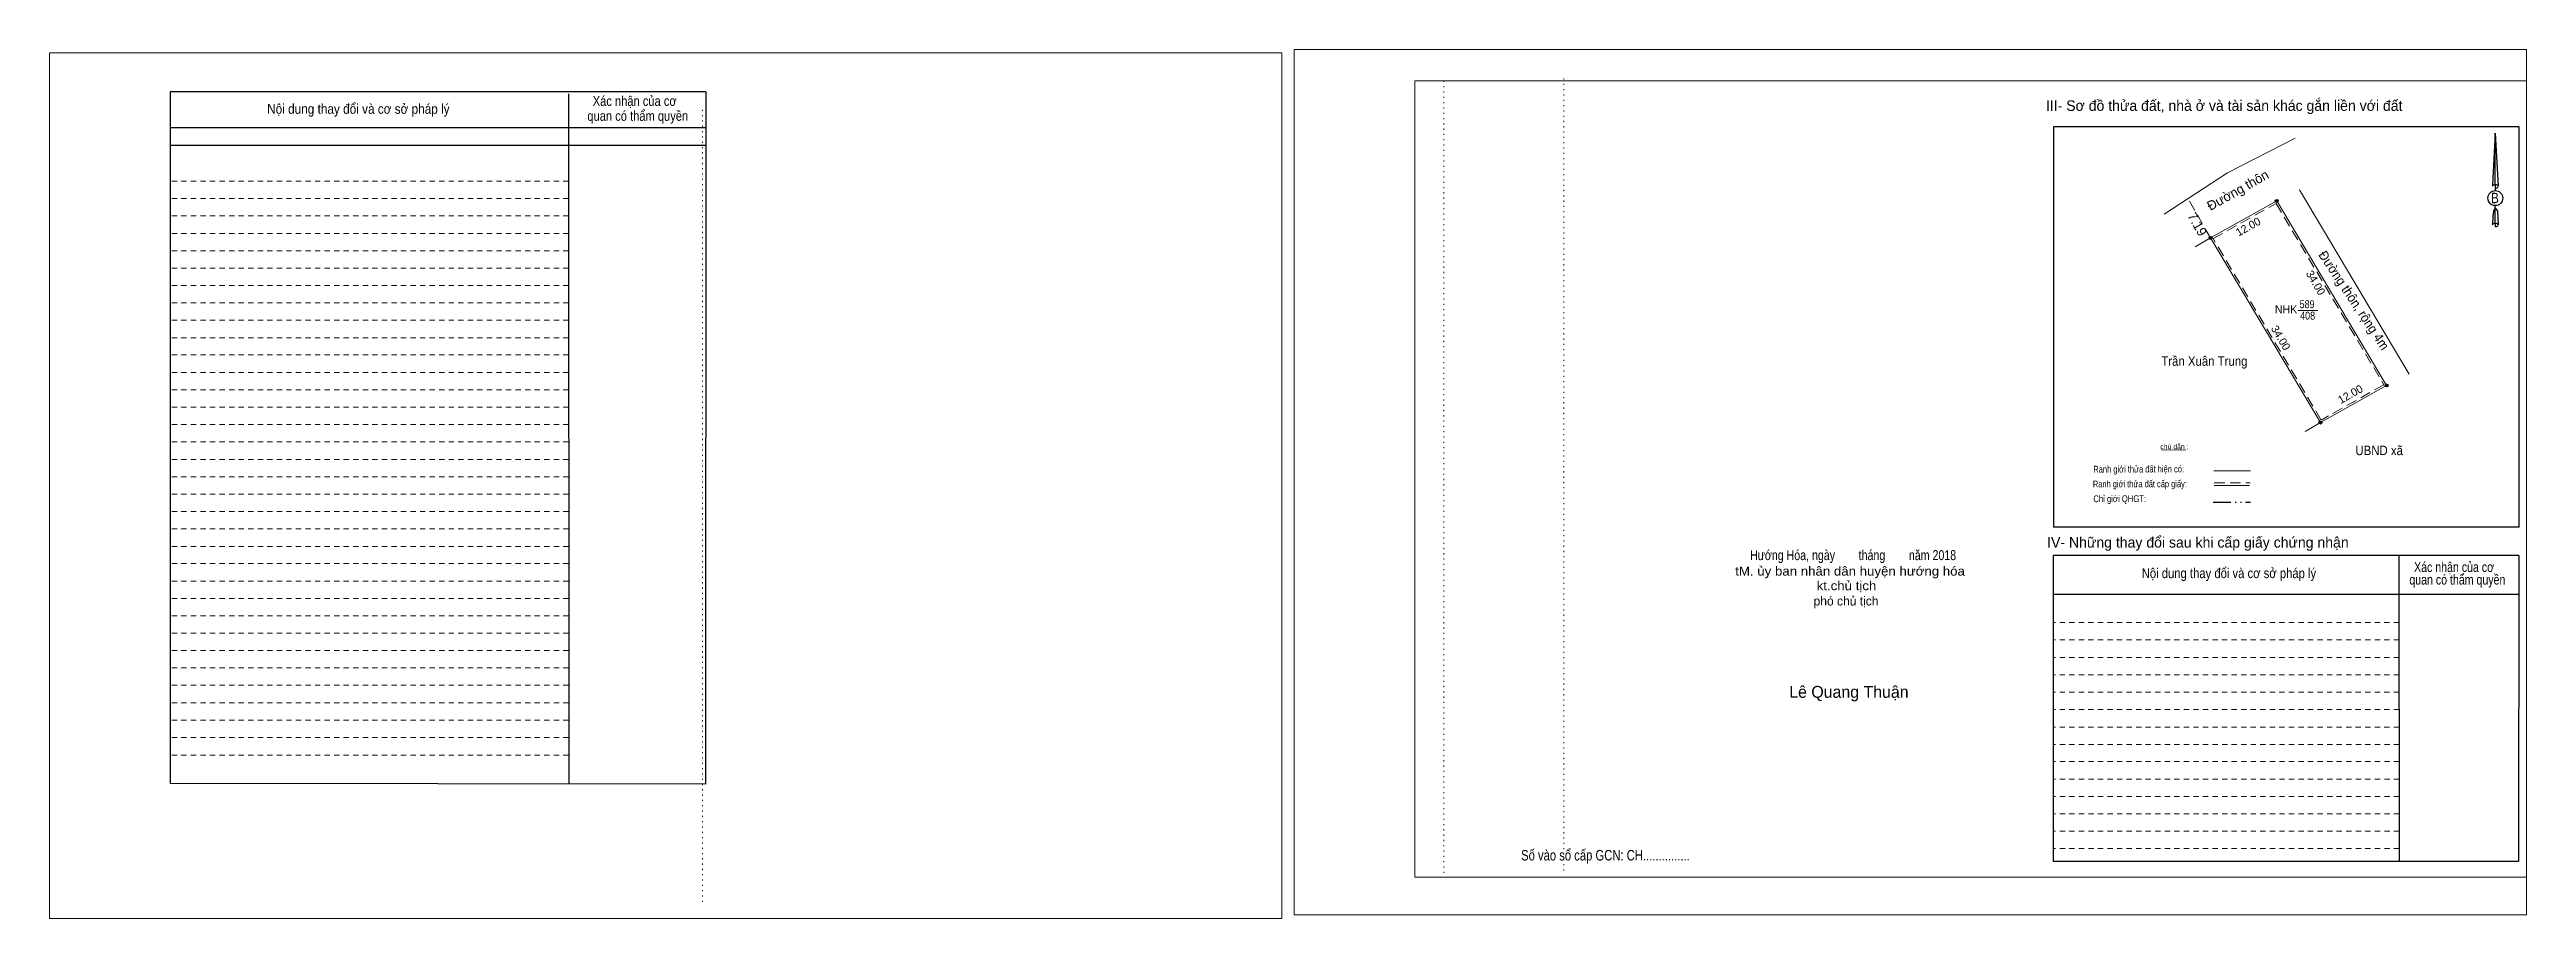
# Model space of a CAD drawing. Header units: metres. Extents: x 548228 to 548926, y 1837763 to 1837905.
# Drawn here: x 548534.1 to 548926.4, y 1837767.1 to 1837904.6 of the extents above; entities that cross this region are included whole.
import ezdxf
from ezdxf.enums import TextEntityAlignment as Align

# ---------------------------------------------------------------- set-up
doc = ezdxf.new("R2010")
doc.units = ezdxf.units.M
doc.header["$LTSCALE"] = 0.56
for name, pattern in [('DASH_DOUBLE_DOT', [9.2, 5, -1.2, 0.3, -1.2, 0.3, -1.2]), ('DOTTED', [1.5, 0.3, -1.2]), ('MEDIUM_DASHED', [4.5, 3, -1.5]), ('SHORT_DASHED', [2.7, 1.5, -1.2])]:
    doc.linetypes.add(name, pattern=pattern)
doc.layers.add('15', color=7, linetype='Continuous')
for name, color, linetype, lineweight in [('18', 7, 'Continuous', 25), ('28', 7, 'SHORT_DASHED', 13), ('3', 7, 'Continuous', 13), ('5', 7, 'DASH_DOUBLE_DOT', 25), ('55', 7, 'Continuous', 13), ('7', 7, 'Continuous', 13), ('8', 7, 'Continuous', 13)]:
    doc.layers.add(name, color=color, linetype=linetype, lineweight=lineweight)

msp = doc.modelspace()

# ---------------------------------------------------------------- texts
at = {"layer": '15'}
for p in [(548892.4494, 1837867.4197), (548886.9094, 1837858.7097)]:
    msp.add_text('34.00', height=1.25, rotation=300.767, dxfattribs=at).set_placement(p, align=Align.CENTER)
at = {"layer": '18'}
for s, height, width, p in [('B', 1.643, 0.85, (548921.37, 1837880.33)), ('Hướng Hóa, ngày        tháng        năm 2018', 1.573, 0.8, (548819.73, 1837823.85)), ('tM. ủy ban nhân dân huyện hướng hóa', 1.426, 1.1, (548819.245, 1837821.4)), ('kt.chủ tịch', 1.426, 1.1, (548818.68, 1837819.09)), ('Số vào sổ cấp GCN: CH...............', 1.664, 0.8, (548780.51, 1837776.32))]:
    msp.add_text(s, height=height, dxfattribs=dict(at, width=width)).set_placement(p, align=Align.CENTER)
for s, height, p in [('phó chủ tịch', 1.426, (548818.61, 1837816.67)), ('Lê Quang Thuận', 1.883, (548819.065, 1837802.06))]:
    msp.add_text(s, height=height, dxfattribs=at).set_placement(p, align=Align.CENTER)
at = {"layer": '28'}
for s, height, width, p in [('Nội dung thay đổi và cơ sở pháp lý', 1.55, 0.9, (548583.025, 1837894.48)), ('Nội dung thay đổi và cơ sở pháp lý', 1.55, 0.9, (548583.025, 1837894.48)), ('Xác nhận của cơ', 1.55, 0.85, (548626.785, 1837895.73)), ('Xác nhận của cơ', 1.55, 0.85, (548626.785, 1837895.73)), (' quan có thẩm quyền', 1.55, 0.85, (548627.025, 1837893.37)), (' quan có thẩm quyền', 1.55, 0.85, (548627.025, 1837893.37)), ('Nội dung thay đổi và cơ sở pháp lý', 1.569, 0.85, (548879.245, 1837821)), (' quan có thẩm quyền', 1.569, 0.8, (548915.185, 1837819.98)), ('Xác nhận của cơ', 1.569, 0.8, (548914.895, 1837821.97))]:
    msp.add_text(s, height=height, dxfattribs=dict(at, width=width)).set_placement(p, align=Align.CENTER)
for s, p in [('III- Sơ đồ thửa đất, nhà ở và tài sản khác gắn liền với đất', (548878.495, 1837894.94)), ('IV- Những thay đổi sau khi cấp giấy chứng nhận', (548874.33, 1837825.83))]:
    msp.add_text(s, height=1.664, dxfattribs=at).set_placement(p, align=Align.CENTER)
at = {"layer": '55'}
for s, height, width, p in [('Ranh giới thửa đất hiện có:', 1.074, 0.8, (548864.9487, 1837837.7167)), ('Chỉ giới QHGT:', 1.069, 0.85, (548861.9537, 1837833.0299)), ('Ranh giới thửa đất cấp giấy:', 1.069, 0.8, (548865.1437, 1837835.3773))]:
    msp.add_text(s, height=height, rotation=0.135, dxfattribs=dict(at, width=width)).set_placement(p, align=Align.CENTER)
at = {"layer": '7'}
msp.add_text('chú dẫn :', height=0.7907, rotation=359.974, dxfattribs=at).set_placement((548870.6148, 1837841.3989), align=Align.CENTER)
at = {"layer": '8'}
for s, rotation, p in [('Đường thôn', 29.277, (548876.31, 1837879.09)), ('7.19', 299.834, (548872.61, 1837878.33))]:
    msp.add_text(s, height=1.5, rotation=rotation, dxfattribs=at).set_placement(p)
for p in [(548882.5994, 1837876.0593), (548898.7794, 1837849.5593)]:
    msp.add_text('12.00', height=1.25, rotation=29.277, dxfattribs=at).set_placement(p, align=Align.CENTER)
at = {"layer": '8', "width": 0.95}
msp.add_text('Đường thôn, rộng 4m', height=1.5, rotation=303.639, dxfattribs=at).set_placement((548898.4168, 1837864.5355), align=Align.CENTER)
at = {"layer": '8'}
msp.add_text('NHK', height=1.25, dxfattribs=at).set_placement((548888.295, 1837862.91), align=Align.CENTER)
for s, height, width, p in [('589', 1.25, 0.85, (548891.62, 1837863.72)), ('408', 1.25, 0.85, (548891.705, 1837861.91)), ('Trần Xuân Trung', 1.5, 0.9, (548875.355, 1837854.6)), ('UBND xã', 1.5, 0.9, (548903.035, 1837840.46))]:
    msp.add_text(s, height=height, dxfattribs=dict(at, width=width)).set_placement(p, align=Align.CENTER)

# ---------------------------------------------------------------- hatches: boundary and pattern name
at = {"layer": '8'}
for points in [[(548887.0439, 1837880.7, 1), (548886.5761, 1837880.7, 1)], [(548876.5739, 1837874.83, 1), (548876.1061, 1837874.83, 1)], [(548904.4339, 1837851.49, 1), (548903.9661, 1837851.49, 1)], [(548893.9639, 1837845.62, 1), (548893.4961, 1837845.62, 1)], [(548893.9639, 1837845.62, 1), (548893.4961, 1837845.62, 1)]]:
    msp.add_hatch(color=256, dxfattribs=at).paths.add_polyline_path(points)

# ---------------------------------------------------------------- linework, layer by layer
at = {"layer": '18'}
for p, q in [((548921.42, 1837891.43), (548921.86, 1837883.02)), ((548921.42, 1837891.43), (548921.86, 1837883.02)), ((548921.42, 1837891.43), (548921.86, 1837883.02)), ((548921.06, 1837884.31), (548921, 1837883.03)), ((548921.42, 1837883.26), (548921.42, 1837882.97)), ((548921.42, 1837882.97), (548921.42, 1837882.74)), ((548921.42, 1837882.74), (548921.42, 1837882.4)), ((548921.42, 1837882.74), (548921.42, 1837882.4)), ((548921.42, 1837882.74), (548921.42, 1837882.4)), ((548921.42, 1837879.57), (548921.42, 1837879.93)), ((548921.42, 1837879.57), (548921.42, 1837879.93)), ((548921.42, 1837879.57), (548921.42, 1837879.93)), ((548921.86, 1837883.02), (548921.86, 1837883.03)), ((548921.42, 1837879.57), (548921.75, 1837879.11)), ((548921.42, 1837879.57), (548921.75, 1837879.11)), ((548921.42, 1837879.57), (548921.75, 1837879.11)), ((548921.42, 1837877.18), (548921.42, 1837876.86)), ((548921.42, 1837876.86), (548921.42, 1837876.61)), ((548921.75, 1837879.11), (548921.86, 1837876.91)), ((548921.75, 1837879.11), (548921.86, 1837876.91)), ((548921.75, 1837879.11), (548921.86, 1837876.91)), ((548921.86, 1837876.91), (548921.86, 1837876.92))]:
    msp.add_line(p, q, dxfattribs=at)
for points in [[(548921.42, 1837883.26), (548921.42, 1837891.43), (548921.06, 1837884.31)], [(548921.42, 1837877.18), (548921.42, 1837879.57), (548921.13, 1837879.11), (548921.06, 1837878.2), (548921, 1837876.92)]]:
    msp.add_lwpolyline(points, dxfattribs=at)
msp.add_ellipse((548921.4378, 1837881.1399), major_axis=(0, 1.1963), ratio=0.983453, dxfattribs=at)
for centre, start_param, end_param in [((548921.4383, 1837882.9833), 1.57079633, 3.07445202), ((548921.4383, 1837882.9833), 0.06714063, 1.57079633), ((548921.4383, 1837882.9833), 4.71238898, 6.28318531), ((548921.4383, 1837876.8775), 2.49106941, 3.07427841), ((548921.4383, 1837876.8775), 1.57079633, 2.49106941), ((548921.4383, 1837876.8775), 0.06714063, 1.57079633), ((548921.4383, 1837876.8775), 4.71238898, 6.28318531)]:
    msp.add_ellipse(centre, major_axis=(0.4313, 0), ratio=0.655448, start_param=start_param, end_param=end_param, dxfattribs=at)
at = {"layer": '28', "linetype": 'Continuous', "lineweight": 25}
for p, q in [((548638.07, 1837897.96), (548553.2, 1837897.96)), ((548616.31, 1837897.66), (548616.36, 1837788.44)), ((548638.07, 1837897.96), (548637.99, 1837788.37)), ((548638.07, 1837892.23), (548553.32, 1837892.23)), ((548638.07, 1837892.23), (548553.32, 1837892.23)), ((548638.07, 1837889.48), (548553.32, 1837889.48)), ((548925.2, 1837829.04), (548851.48, 1837829.04)), ((548906.17, 1837824.56), (548906.21, 1837776.17)), ((548925.14, 1837824.56), (548925.1, 1837776.17)), ((548925.1, 1837818.42), (548851.43, 1837818.42)), ((548637.99, 1837788.37), (548553.2, 1837788.49)), ((548925.1, 1837776.17), (548851.43, 1837776.17))]:
    msp.add_line(p, q, dxfattribs=at)
at = {"layer": '28'}
for p, q in [((548616.31, 1837883.82), (548553.2, 1837883.82)), ((548616.31, 1837881.05), (548553.2, 1837881.05)), ((548616.31, 1837878.34), (548553.2, 1837878.34)), ((548616.31, 1837875.53), (548553.2, 1837875.53)), ((548616.31, 1837872.8), (548553.2, 1837872.8)), ((548616.31, 1837870.04), (548553.2, 1837870.04)), ((548616.31, 1837867.29), (548553.2, 1837867.29)), ((548616.31, 1837864.55), (548553.2, 1837864.55)), ((548616.31, 1837861.8), (548553.2, 1837861.8)), ((548616.31, 1837859.04), (548553.2, 1837859.04)), ((548616.31, 1837856.31), (548553.2, 1837856.31)), ((548616.31, 1837853.54), (548553.2, 1837853.54)), ((548616.31, 1837850.81), (548553.2, 1837850.81)), ((548616.31, 1837848.06), (548553.2, 1837848.06)), ((548616.31, 1837845.29), (548553.2, 1837845.29)), ((548616.31, 1837842.58), (548553.2, 1837842.58)), ((548616.31, 1837839.79), (548553.2, 1837839.79)), ((548616.31, 1837837.04), (548553.2, 1837837.04)), ((548616.31, 1837834.29), (548553.2, 1837834.29)), ((548616.31, 1837831.54), (548553.2, 1837831.54)), ((548616.31, 1837828.78), (548553.2, 1837828.78)), ((548616.31, 1837826.03), (548553.2, 1837826.03)), ((548616.31, 1837823.29), (548553.2, 1837823.29)), ((548616.31, 1837820.53), (548553.2, 1837820.53)), ((548616.31, 1837817.8), (548553.2, 1837817.8)), ((548616.31, 1837815.02), (548553.2, 1837815.02)), ((548906.2, 1837813.98), (548851.43, 1837813.98)), ((548616.31, 1837812.31), (548553.2, 1837812.31)), ((548616.31, 1837809.53), (548553.2, 1837809.53)), ((548906.2, 1837811.21), (548851.43, 1837811.21)), ((548616.31, 1837806.79), (548553.2, 1837806.79)), ((548906.2, 1837808.45), (548851.43, 1837808.45)), ((548906.2, 1837805.71), (548851.43, 1837805.71)), ((548616.31, 1837804.04), (548553.2, 1837804.04)), ((548906.2, 1837802.96), (548851.43, 1837802.96)), ((548616.31, 1837801.27), (548553.2, 1837801.27)), ((548616.31, 1837798.53), (548553.2, 1837798.53)), ((548906.2, 1837800.2), (548851.43, 1837800.2)), ((548906.2, 1837797.43), (548851.43, 1837797.43)), ((548616.31, 1837795.77), (548553.2, 1837795.77)), ((548906.21, 1837794.69), (548851.43, 1837794.69)), ((548616.31, 1837793.01), (548553.2, 1837793.01)), ((548906.21, 1837791.96), (548851.43, 1837791.96)), ((548906.21, 1837789.21), (548851.43, 1837789.21)), ((548906.21, 1837786.45), (548851.43, 1837786.45)), ((548906.21, 1837783.69), (548851.43, 1837783.69)), ((548906.21, 1837780.96), (548851.43, 1837780.96)), ((548906.21, 1837778.21), (548851.43, 1837778.21))]:
    msp.add_line(p, q, dxfattribs=at)
at = {"layer": '28', "linetype": 'Continuous', "lineweight": 25}
for points in [[(548638.07, 1837897.96), (548553.2, 1837897.96), (548553.2, 1837788.49)], [(548925.2, 1837829.04), (548925.2, 1837892.4), (548851.48, 1837892.4), (548851.48, 1837829.04)], [(548925.14, 1837824.56), (548851.43, 1837824.56), (548851.43, 1837776.17)]]:
    msp.add_lwpolyline(points, dxfattribs=at)
at = {"layer": '3'}
for p, q in [((548750.34, 1837899.69), (548926.36, 1837899.69)), ((548750.34, 1837773.69), (548750.34, 1837899.69)), ((548926.36, 1837899.69), (548926.36, 1837772.64)), ((548750.34, 1837773.69), (548926.36, 1837773.69))]:
    msp.add_line(p, q, dxfattribs=at)
at = {"layer": '3', "linetype": 'DOTTED'}
for p, q in [((548754.9, 1837899.69), (548754.9, 1837773.69)), ((548773.9, 1837900.06), (548773.9, 1837774.06)), ((548637.51, 1837895.1), (548637.51, 1837769.12))]:
    msp.add_line(p, q, dxfattribs=at)
at = {"layer": '3'}
for points in [[(548534.12, 1837767.15), (548729.27, 1837767.15), (548729.27, 1837904.12), (548534.12, 1837904.12)], [(548534.12, 1837904.12), (548729.27, 1837904.12), (548729.27, 1837767.15), (548534.12, 1837767.15)], [(548534.12, 1837767.15), (548729.27, 1837767.15), (548729.27, 1837904.12), (548534.12, 1837904.12)], [(548731.21, 1837767.71), (548926.36, 1837767.71), (548926.36, 1837904.64), (548731.21, 1837904.64)]]:
    msp.add_lwpolyline(points, close=True, dxfattribs=at)
msp.add_lwpolyline([(548757.46, 1837899.69), (548926.36, 1837899.69), (548926.36, 1837773.69), (548757.46, 1837773.69)], dxfattribs=at)
at = {"layer": '5'}
msp.add_line((548876.74, 1837833), (548882.68, 1837833), dxfattribs=at)
at = {"layer": '55'}
for p, q in [((548876.87, 1837838), (548882.68, 1837838)), ((548876.91, 1837835.67), (548882.48, 1837835.67)), ((548876.91, 1837835.67), (548882.48, 1837835.67))]:
    msp.add_line(p, q, dxfattribs=at)
at = {"layer": '55', "linetype": 'MEDIUM_DASHED'}
msp.add_line((548876.9, 1837836.06), (548882.6, 1837836.06), dxfattribs=at)
at = {"layer": '7'}
msp.add_line((548868.56, 1837841.26), (548872.4, 1837841.32), dxfattribs=at)
at = {"layer": '8'}
for p, q in [((548889.73, 1837890.6), (548879.04, 1837885.16)), ((548879.04, 1837885.16), (548868.99, 1837878.6)), ((548907.79, 1837853.26), (548890.4, 1837882.47)), ((548876.34, 1837874.83), (548873.91, 1837873.42)), ((548890.17, 1837863.36), (548893.32, 1837863.36)), ((548893.73, 1837845.62), (548891.3, 1837844.21))]:
    msp.add_line(p, q, dxfattribs=at)
at = {"layer": '8', "linetype": 'MEDIUM_DASHED'}
msp.add_line((548876.34, 1837874.83), (548872.76, 1837881.06), dxfattribs=at)
at = {"layer": '8'}
for points in [[(548893.73, 1837845.62), (548876.34, 1837874.83), (548886.81, 1837880.7), (548904.2, 1837851.49)], [(548886.81, 1837880.7), (548904.2, 1837851.49), (548893.73, 1837845.62), (548876.34, 1837874.83)]]:
    msp.add_lwpolyline(points, close=True, dxfattribs=at)
at = {"layer": '8', "linetype": 'MEDIUM_DASHED'}
msp.add_lwpolyline([(548893.84, 1837846.02), (548876.76, 1837874.72), (548886.7, 1837880.3), (548903.78, 1837851.6)], close=True, dxfattribs=at)
at = {"layer": '8', "lineweight": 25}
for centre in [(548886.81, 1837880.7), (548876.34, 1837874.83), (548904.2, 1837851.49), (548893.73, 1837845.62), (548893.73, 1837845.62)]:
    msp.add_circle(centre, 0.2339, dxfattribs=at)

msp.set_redraw_order([(e.dxf.handle, doc.entitydb.next_handle()) for e in msp.query("TEXT MTEXT ATTDEF DIMENSION ARC_DIMENSION")])  # texts and dimensions are drawn at this point

doc.saveas('drawing.dxf')
